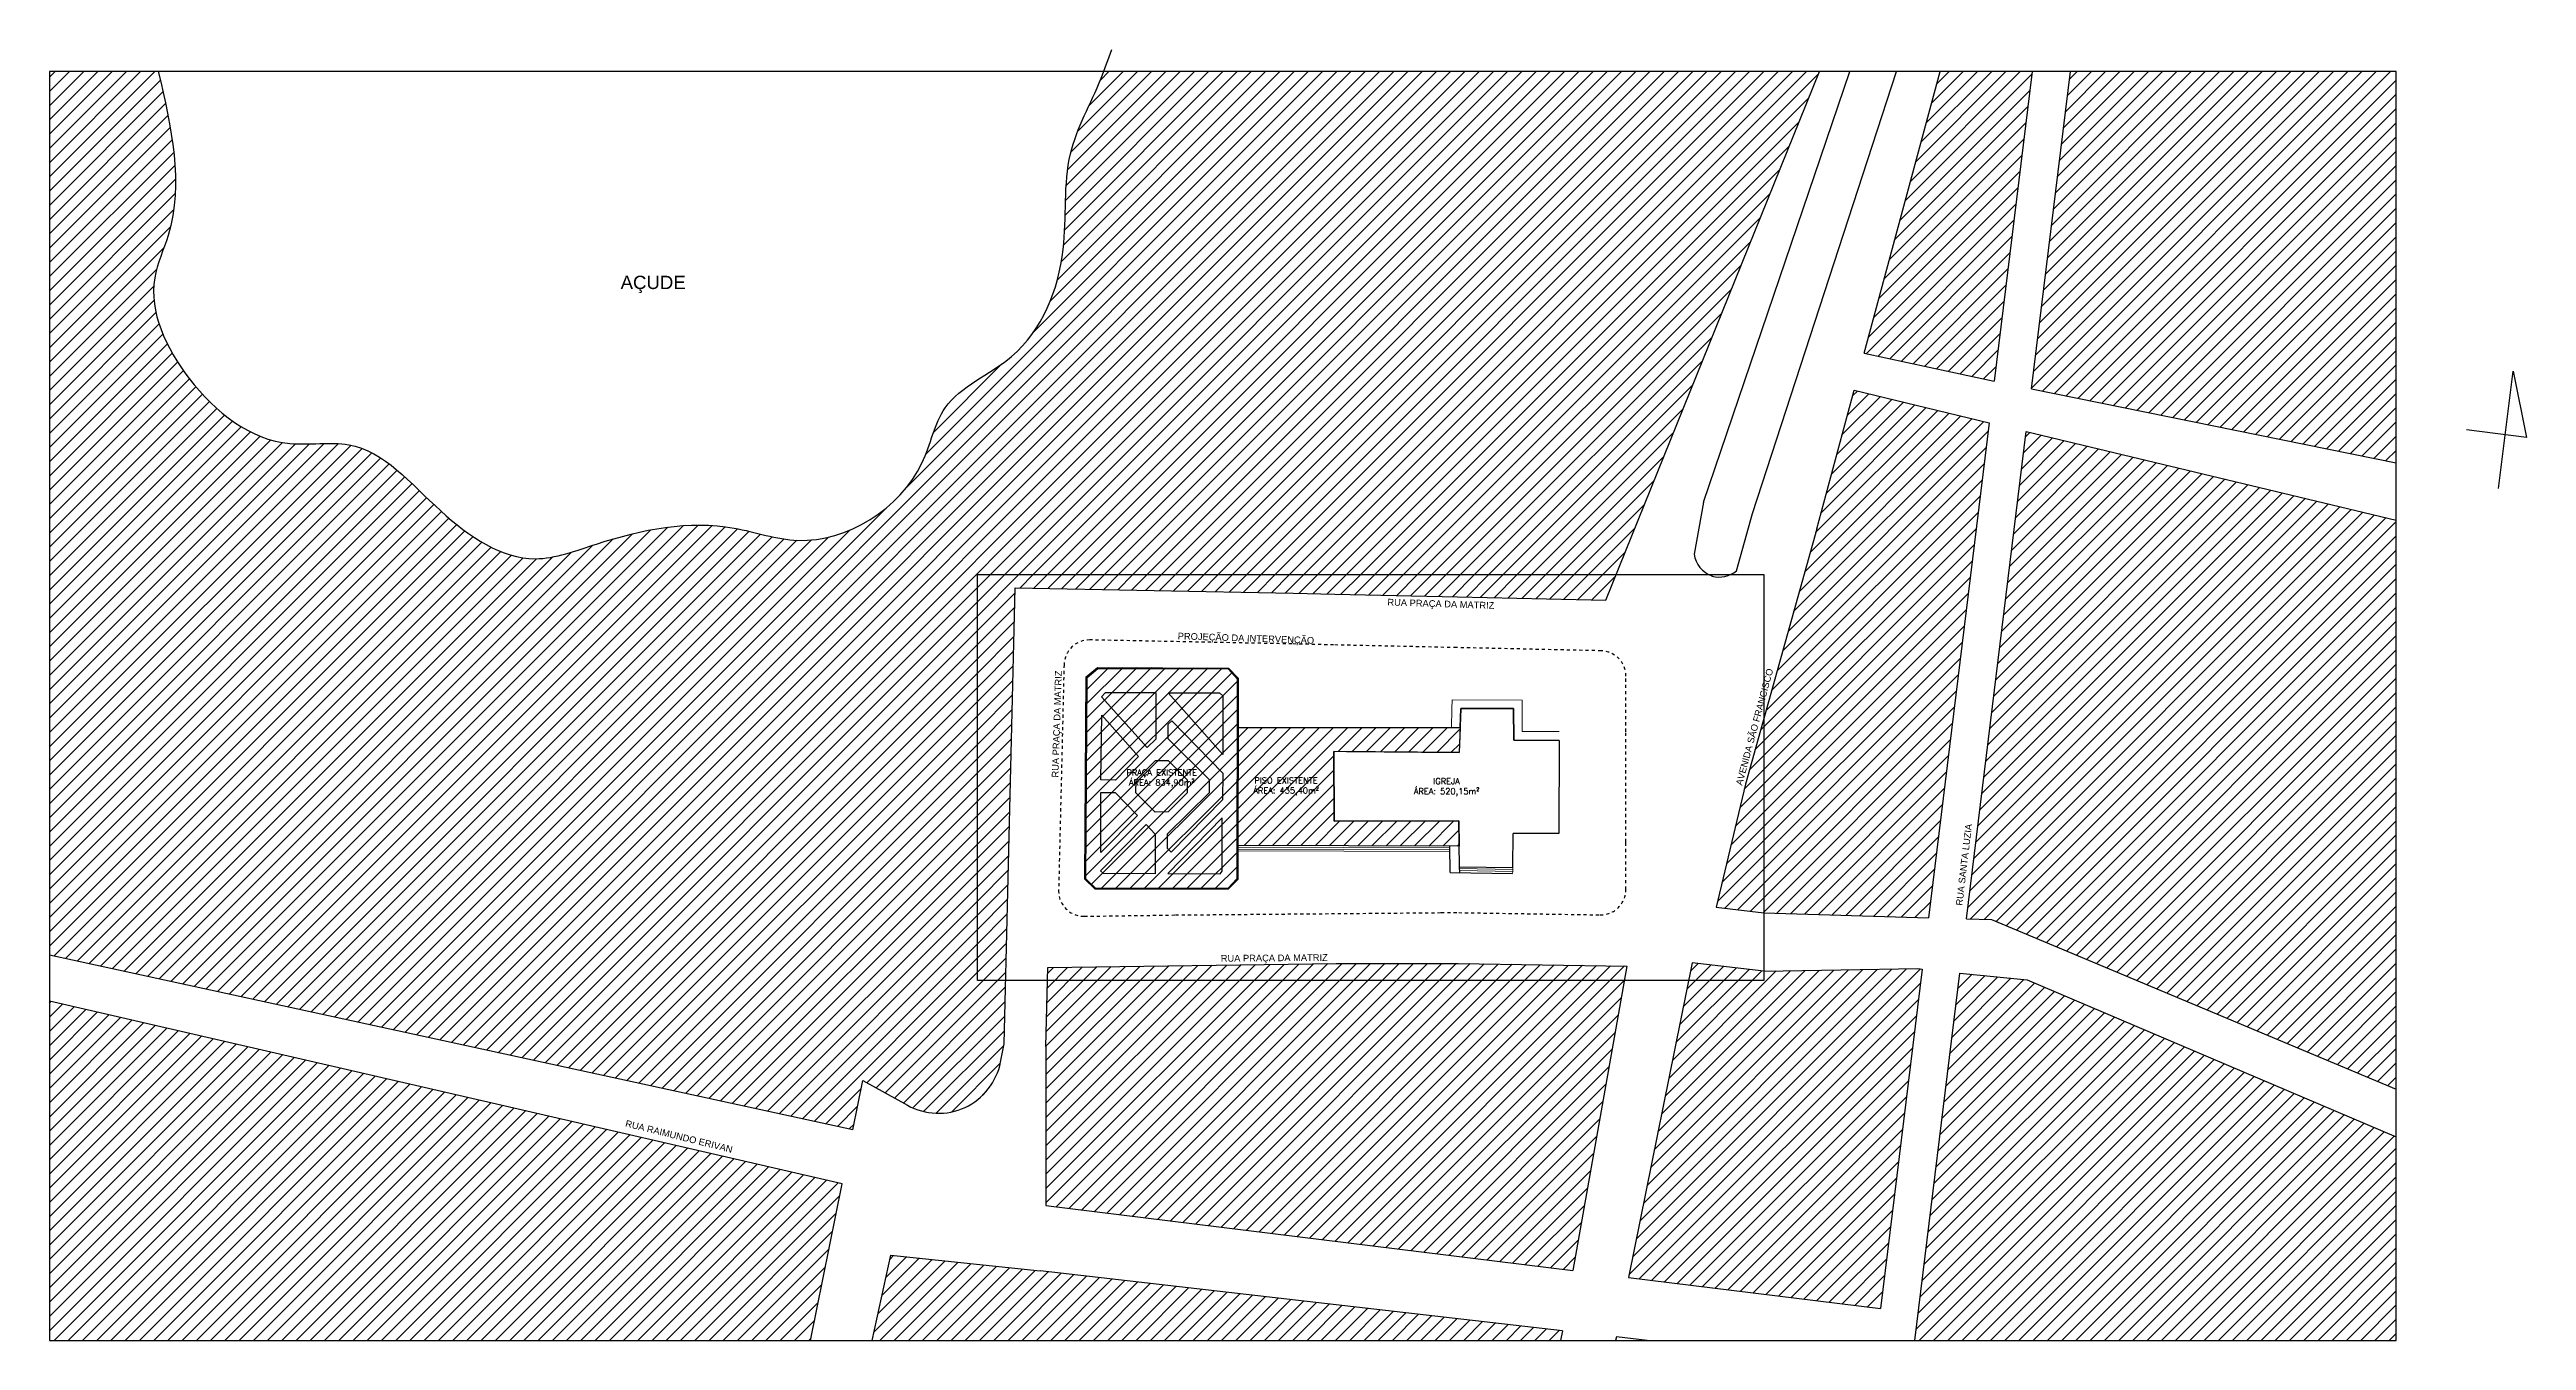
# Model space of a CAD drawing. Extents: x 387222 to 388513, y 9633222 to 9634061.
# Drawn here: x 387784.7 to 388175.2, y 9633857.1 to 9634060.6 of the extents above; entities that cross this region are included whole.
import ezdxf

# ---------------------------------------------------------------- set-up
doc = ezdxf.new("R2010")
doc.units = 0
doc.header["$LTSCALE"] = 0.049213
doc.linetypes.add('ACAD_PROJEÇÃO', pattern=[0.2, 0.1, -0.1])
doc.layers.get('Defpoints').update_dxf_attribs({"color": 8})
doc.layers.add('COTA', color=7, linetype='Continuous', lineweight=9)
for name, color, linetype in [('HACHURA', 253, 'Continuous'), ('MEIO-FIO', 3, 'Continuous'), ('PROJEÇÃO', 8, 'ACAD_PROJEÇÃO'), ('Texto', 2, 'Continuous')]:
    doc.layers.add(name, color=color, linetype=linetype)
doc.styles.add('COTA_500', font='romans.shx', dxfattribs={"height": 0.95})
doc.styles.add('RUA_500', font='arial.ttf', dxfattribs={"height": 1.05})
pattern_1 = [(45, (0, 400), (-1.12253201513, 1.12253201513), [])]

msp = doc.modelspace()

# ---------------------------------------------------------------- texts
at = {"color": 0, "style": 'RUA_500'}
msp.add_text('AÇUDE', height=2.1, dxfattribs=at).set_placement((387874.748, 9634022.836))
for s, rotation, p in [('RUA PRAÇA DA MATRIZ', 358.14408, (387995.636, 9633972.974)), ('PROJEÇÃO DA INTERVENÇÃO', 358.14408, (387962.579, 9633967.632)), ('AVENIDA SÃO FRANCISCO', 74.96362, (388051.577, 9633944.519)), ('RUA PRAÇA DA MATRIZ', 88.14408, (387943.771, 9633945.824)), ('RUA SANTA LUZIA', 83.20622, (388086.305, 9633925.604)), ('RUA PRAÇA DA MATRIZ', 0.46294, (387969.378, 9633916.82)), ('RUA RAIMUNDO ERIVAN', 346.07261, (387875.406, 9633890.86))]:
    msp.add_text(s, height=1.05, rotation=rotation, dxfattribs=at).set_placement(p)
at = {"layer": 'Texto', "char_height": 0.95, "attachment_point": 5, "style": 'COTA_500'}
for s, insert in [('PRAÇA EXISTENTE\\PÁREA: 834,90m² ', (387960.073, 9633945.695)), ('PISO EXISTENTE\\PÁREA: 435,40m² ', (387979.674, 9633944.446)), ('IGREJA\\PÁREA: 520,15m² ', (388004.977, 9633944.323))]:
    msp.add_mtext_dynamic_manual_height_columns(s, width=16.03042, gutter_width=2.5, heights=[0], dxfattribs=dict(at, insert=insert))

# ---------------------------------------------------------------- hatches: boundary and pattern name
h = msp.add_hatch()
h.set_pattern_fill('ANSI31', color=256, scale=0.5)
h.set_pattern_definition(pattern_1)
h.paths.add_polyline_path([(387948.151, 9633961.7), (387949.932, 9633963.203), (387970.604, 9633963.101), (387972.135, 9633961.48), (387972.06, 9633929.793), (387970.562, 9633928.225), (387949.596, 9633928.225), (387947.947, 9633929.809)])
h = msp.add_hatch()
h.set_pattern_fill('ANSI31', color=256, scale=0.5)
h.set_pattern_definition(pattern_1)
h.paths.add_polyline_path([(388006.974, 9633935.031), (387972.073, 9633935.138), (387972.117, 9633953.738), (388007.102, 9633953.715), (388006.945, 9633949.808), (387987.227, 9633949.967), (387987.281, 9633938.943), (388006.891, 9633939.04)])
at = {"layer": 'HACHURA'}
h = msp.add_hatch(dxfattribs=at)
h.set_pattern_fill('ANSI31', color=256, scale=0.5)
edge = h.paths.add_edge_path()
edge.add_line((388063.765, 9634057.118), (387950.933, 9634057.118))
edge.add_spline(control_points=[(387950.933, 9634057.118), (387950.798, 9634056.766), (387949.088, 9634052.418), (387944.046, 9634043.719), (387945.84, 9634027.867), (387939.47, 9634011.829), (387925.025, 9634006.266), (387922.277, 9633990.338), (387906.674, 9633980.63), (387888.987, 9633987.133), (387874.796, 9633984.316), (387859.026, 9633978.248), (387845.432, 9633987.492), (387835.323, 9633999.971), (387818.982, 9633996.986), (387806.051, 9634007.124), (387799.259, 9634021.592), (387806.472, 9634037.173), (387803.888, 9634048.338), (387801.855, 9634057.118)], knot_values=[0, 0, 0, 0, 1.1270008, 13.9763292, 29.0973013, 47.8226249, 61.0555054, 70.4986451, 93.527256, 103.7743634, 125.594034, 135.5442652, 152.2436759, 170.1210898, 179.4121747, 198.3003453, 215.0504859, 222.0773998, 247.9423395, 247.9423395, 247.9423395, 247.9423395], degree=3, periodic=0)
edge.add_line((387801.855, 9634057.118), (387784.707, 9634057.118))
edge.add_line((387784.707, 9634057.118), (387784.707, 9633917.854))
edge.add_line((387784.707, 9633917.854), (387911.379, 9633890.323))
edge.add_line((387911.379, 9633890.323), (387912.941, 9633898.1))
edge.add_line((387912.941, 9633898.1), (387919.983, 9633894.184))
edge.add_arc((387924.843, 9633902.923), 10, 240.91959, 348.91665)
edge.add_line((387934.657, 9633901.001), (387935.219, 9633903.868))
edge.add_line((387935.219, 9633903.868), (387935.459, 9633913.829))
edge.add_line((387935.459, 9633913.829), (387931.008, 9633913.829))
edge.add_line((387931.008, 9633913.829), (387931.008, 9633977.829))
edge.add_line((387931.008, 9633977.829), (388031.705, 9633977.829))
edge.add_line((388031.705, 9633977.829), (388063.765, 9634057.118))
h = msp.add_hatch(dxfattribs=at)
h.set_pattern_fill('ANSI31', color=256, scale=0.5)
h.paths.add_polyline_path([(388154.707, 9633986.389), (388096.384, 9634000.37), (388086.969, 9633923.573), (388090.878, 9633923.456), (388154.707, 9633896.727)])
h.paths.add_polyline_path([(388154.707, 9634057.118), (388103.341, 9634057.118), (388097.21, 9634007.106), (388154.707, 9633995.469)])
h.paths.add_polyline_path([(388097.306, 9634057.118), (388082.79, 9634057.118), (388070.807, 9634012.731), (388091.321, 9634008.298)])
h = msp.add_hatch(dxfattribs=at)
h.set_pattern_fill('ANSI31', color=256, scale=0.5)
h.paths.add_polyline_path([(388090.521, 9634001.775), (388069.228, 9634006.88), (388063.337, 9633985.058), (388055.008, 9633955.214), (388055.008, 9633924.524), (388080.956, 9633923.752)])
h.paths.add_polyline_path([(388055.008, 9633955.214), (388052.096, 9633944.778), (388047.475, 9633925.39), (388055.008, 9633924.524)])
h = msp.add_hatch(dxfattribs=at)
h.set_pattern_fill('ANSI31', color=256, scale=0.5)
h.paths.add_polyline_path([(387936.952, 9633975.764), (387980.793, 9633974.901), (387987.355, 9633974.744), (388006.711, 9633974.318), (388030.08, 9633973.81), (388031.705, 9633977.829), (387931.008, 9633977.829), (387931.008, 9633913.829), (387935.459, 9633913.829)])
h = msp.add_hatch(dxfattribs=at)
h.set_pattern_fill('ANSI31', color=256, scale=0.5)
h.paths.add_polyline_path([(388032.981, 9633913.829), (387942.062, 9633913.829), (387941.812, 9633903.471), (387941.812, 9633878.411), (388024.908, 9633868.134)])
h.paths.add_polyline_path([(388033.388, 9633916.134), (388006.824, 9633916.548), (387987.546, 9633916.533), (387942.112, 9633915.895), (387942.062, 9633913.829), (388032.981, 9633913.829)])
h = msp.add_hatch(dxfattribs=at)
h.set_pattern_fill('ANSI31', color=256, scale=0.5)
h.paths.add_polyline_path([(388079.963, 9633915.65), (388079.289, 9633915.72), (388055.008, 9633915.325), (388055.008, 9633913.829), (388043.128, 9633913.829), (388033.647, 9633867.053), (388073.402, 9633862.136)])
h.paths.add_polyline_path([(388055.008, 9633915.325), (388043.694, 9633916.626), (388043.128, 9633913.829), (388055.008, 9633913.829)])
h = msp.add_hatch(dxfattribs=at)
h.set_pattern_fill('ANSI31', color=256, scale=0.5)
h.paths.add_polyline_path([(387940.913, 9633868.066), (387917.368, 9633870.538), (387914.388, 9633857.118), (388022.962, 9633857.118), (388023.232, 9633858.649)])
h.paths.add_polyline_path([(388154.707, 9633889.194), (388096.511, 9633913.935), (388085.922, 9633915.032), (388078.822, 9633857.118), (388154.707, 9633857.118)])
h = msp.add_hatch(dxfattribs=at)
h.set_pattern_fill('ANSI31', color=256, scale=0.5)
h.paths.add_polyline_path([(387909.67, 9633881.818), (387784.707, 9633910.569), (387784.707, 9633857.118), (387904.707, 9633857.118)])

# ---------------------------------------------------------------- linework, layer by layer
at = {"color": 1}
for p, q in [((387950.58, 9633958.575), (387951.132, 9633959.179)), ((387961.107, 9633959.18), (387969.195, 9633959.205)), ((387969.705, 9633949.448), (387961.107, 9633959.18)), ((387969.195, 9633959.205), (387969.709, 9633958.743)), ((387957.759, 9633950.561), (387950.58, 9633958.575)), ((387969.709, 9633958.743), (387969.705, 9633949.448)), ((388007.102, 9633953.715), (388007.224, 9633956.745)), ((388007.224, 9633956.745), (388015.531, 9633956.707)), ((388015.531, 9633956.707), (388015.591, 9633951.739)), ((387959.166, 9633951.933), (387957.759, 9633950.561)), ((388015.591, 9633951.739), (388022.74, 9633951.706)), ((388022.74, 9633951.706), (388022.686, 9633937.035)), ((387956.011, 9633945.469), (387959.067, 9633948.513)), ((387959.067, 9633948.513), (387961.073, 9633948.506)), ((387961.073, 9633948.506), (387964.08, 9633945.466)), ((387987.256, 9633938.943), (387987.227, 9633949.967)), ((387989.184, 9633949.95), (388006.945, 9633949.808)), ((387950.472, 9633934.014), (387950.487, 9633943.464)), ((387950.487, 9633943.464), (387952.733, 9633943.477)), ((387952.733, 9633943.477), (387956.241, 9633939.853)), ((387955.979, 9633943.432), (387956.011, 9633945.469)), ((387959.008, 9633940.405), (387955.979, 9633943.432)), ((387964.103, 9633943.429), (387961.077, 9633940.424)), ((387964.08, 9633945.466), (387964.103, 9633943.429)), ((387956.241, 9633939.853), (387950.472, 9633934.014)), ((387961.077, 9633940.424), (387959.008, 9633940.405)), ((387969.618, 9633939.476), (387961.006, 9633930.707)), ((387969.604, 9633931.059), (387969.618, 9633939.476)), ((387950.428, 9633931.125), (387957.601, 9633938.424)), ((387957.601, 9633938.424), (387959.051, 9633936.927)), ((387959.051, 9633936.927), (387959.052, 9633930.683)), ((388006.891, 9633939.04), (387987.256, 9633938.943)), ((388007.042, 9633931.792), (388006.891, 9633939.04)), ((388007.042, 9633931.792), (388006.891, 9633939.04)), ((388015.411, 9633931.667), (388015.485, 9633937.024)), ((388022.686, 9633937.035), (388015.485, 9633937.024)), ((387950.898, 9633930.706), (387950.428, 9633931.125)), ((387959.052, 9633930.683), (387950.898, 9633930.706)), ((387961.006, 9633930.707), (387969.262, 9633930.663)), ((387969.262, 9633930.663), (387969.604, 9633931.059))]:
    msp.add_line(p, q, dxfattribs=at)
at = {"color": 0}
for p, q in [((387987.227, 9633949.895), (387987.227, 9633949.895)), ((388005.468, 9633935.036), (388005.468, 9633935.036)), ((388005.549, 9633930.89), (388005.468, 9633935.036)), ((388007.05, 9633930.867), (388007.042, 9633931.792)), ((388005.549, 9633930.89), (388015.398, 9633930.741))]:
    msp.add_line(p, q, dxfattribs=at)
msp.add_lwpolyline([(388170.824, 9633991.415), (388173.173, 9634009.905), (388175.247, 9633999.448), (388165.794, 9634000.649)])
at = {"color": 1, "flags": 128}
for points in [[(387950.615, 9633955.681), (387956.397, 9633949.157), (387952.785, 9633945.435), (387950.449, 9633945.46), (387950.615, 9633955.681)], [(387961.085, 9633954.237), (387961.663, 9633954.79), (387969.685, 9633946.546), (387969.655, 9633942.322), (387961.574, 9633934.1), (387960.999, 9633934.651), (387960.984, 9633936.951), (387967.592, 9633943.483), (387967.59, 9633945.461), (387961.098, 9633951.923), (387961.085, 9633954.237)]]:
    msp.add_lwpolyline(points, dxfattribs=at)
at = {"color": 1}
msp.add_lwpolyline([(388006.974, 9633935.031), (387972.073, 9633935.138), (387972.117, 9633953.738), (388007.102, 9633953.715), (388006.945, 9633949.808), (387987.227, 9633949.967), (387987.281, 9633938.943), (388006.891, 9633939.04), (388006.974, 9633935.031)], dxfattribs=at)
for points in [[(387959.172, 9633959.201, 0), (387951.132, 9633959.179, 0)], [(387959.166, 9633951.933, 0), (387959.172, 9633959.201, 0)], [(388022.74, 9633951.706, 0), (388015.591, 9633951.739, 0), (388015.531, 9633956.707, 0), (388007.224, 9633956.745, 0), (388006.945, 9633949.808, 0), (387987.227, 9633949.967, 0)], [(388022.74, 9633951.706, 0), (388022.686, 9633937.035, 0)], [(388022.686, 9633937.035, 0), (388015.485, 9633937.024, 0)], [(388007.032, 9633931.793, 0), (388015.411, 9633931.667, 0)]]:
    msp.add_polyline3d(points, dxfattribs=at)
at = {"layer": 'COTA'}
for p, q in [((387972.071, 9633934.273), (388005.485, 9633934.171)), ((387972.072, 9633934.849), (388005.474, 9633934.748)), ((387972.072, 9633934.561), (388005.48, 9633934.46)), ((387972.073, 9633935.138), (388006.974, 9633935.031)), ((388007.038, 9633931.492), (388015.407, 9633931.367)), ((388015.412, 9633931.68), (388015.407, 9633931.367)), ((388007.044, 9633931.179), (388015.402, 9633931.054)), ((388015.402, 9633931.054), (388015.398, 9633930.741)), ((388015.407, 9633931.367), (388015.402, 9633931.054))]:
    msp.add_line(p, q, dxfattribs=at)
for points in [[(388022.715, 9633953.081, 0.563), (388016.88, 9633953.112, 0.597), (388016.914, 9633958.033, 0.735), (388005.851, 9633958.094, 0.759), (388005.819, 9633956.686, 0.781), (388005.771, 9633953.714, 0.595)], [(387972.117, 9633953.738, 0.554), (387989.215, 9633953.702, 0.627)], [(387989.215, 9633953.702, 0.627), (388007.102, 9633953.715, 0.611)]]:
    msp.add_polyline3d(points, dxfattribs=at)
at = {"layer": 'Defpoints'}
msp.add_lwpolyline([(388055.008, 9633913.829), (387931.008, 9633913.829), (387931.008, 9633977.829), (388055.008, 9633977.829)], close=True, dxfattribs=at)
at = {"layer": 'MEIO-FIO'}
for points in [[(388030.08, 9633973.81), (388063.765, 9634057.118)], [(388045.496, 9633989.262), (388068.585, 9634057.118)], [(388053.209, 9633987.445), (388075.901, 9634057.118)], [(388070.807, 9634012.731), (388082.79, 9634057.118)], [(388097.306, 9634057.118), (388091.321, 9634008.298)], [(388097.21, 9634007.106), (388103.341, 9634057.118)], [(388070.807, 9634012.731), (388091.321, 9634008.298)], [(388063.337, 9633985.058), (388069.228, 9634006.88)], [(388069.228, 9634006.88), (388090.521, 9634001.775)], [(388097.21, 9634007.106), (388154.707, 9633995.469)], [(388090.521, 9634001.775), (388080.956, 9633923.752)], [(388086.969, 9633923.573), (388096.384, 9634000.37)], [(388096.384, 9634000.37), (388154.707, 9633986.389)], [(388063.337, 9633985.058), (388052.096, 9633944.778), (388047.475, 9633925.39), (388055.008, 9633924.524)], [(387935.219, 9633903.868), (387936.952, 9633975.764), (387980.793, 9633974.901), (387987.355, 9633974.744), (388006.711, 9633974.318), (388030.08, 9633973.81)], [(387948.151, 9633961.7), (387949.932, 9633963.203), (387970.604, 9633963.101), (387972.135, 9633961.48), (387972.06, 9633929.793), (387970.562, 9633928.225), (387949.596, 9633928.225), (387947.947, 9633929.809), (387948.151, 9633961.7)], [(388055.008, 9633924.524), (388080.956, 9633923.752)], [(388086.969, 9633923.573), (388090.878, 9633923.456), (388154.707, 9633896.727)], [(387911.379, 9633890.323), (387784.707, 9633917.854)], [(387941.812, 9633903.471), (387942.112, 9633915.895), (387987.546, 9633916.533), (388006.824, 9633916.548), (388033.388, 9633916.134)], [(388033.388, 9633916.134), (388024.908, 9633868.134)], [(388043.694, 9633916.626), (388033.647, 9633867.053)], [(388055.008, 9633915.325), (388043.694, 9633916.626)], [(388055.008, 9633915.325), (388079.289, 9633915.72), (388079.963, 9633915.65)], [(388079.963, 9633915.65), (388073.402, 9633862.136)], [(388078.822, 9633857.118), (388085.922, 9633915.032)], [(388085.922, 9633915.032), (388096.511, 9633913.935), (388154.707, 9633889.194)], [(387909.67, 9633881.818), (387784.707, 9633910.569)], [(387941.812, 9633903.471), (387941.812, 9633878.411), (388024.908, 9633868.134)], [(387911.379, 9633890.323), (387912.941, 9633898.1)], [(387904.707, 9633857.118), (387909.67, 9633881.818)], [(387914.388, 9633857.118), (387917.368, 9633870.538), (387940.913, 9633868.066)], [(388023.232, 9633858.649), (387940.913, 9633868.066)], [(388033.647, 9633867.053), (388073.402, 9633862.136)], [(388023.232, 9633858.649), (388022.962, 9633857.118)], [(388031.746, 9633857.675), (388031.633, 9633857.118)], [(388036.611, 9633857.118), (388031.746, 9633857.675)]]:
    msp.add_lwpolyline(points, dxfattribs=at)
for points in [[(388045.496, 9633989.262), (388043.999, 9633981.053, 0.2799588), (388046.834, 9633977.618)], [(388046.816, 9633977.603, 0.2511789), (388050.696, 9633978.441), (388053.209, 9633987.445)], [(387912.941, 9633898.1), (387919.983, 9633894.184, 0.5095093), (387934.657, 9633901.001), (387935.219, 9633903.868)]]:
    msp.add_lwpolyline(points, format="xyb", dxfattribs=at)
msp.add_lwpolyline([(387948.3, 9633961.63), (387949.986, 9633963.052), (387970.539, 9633962.951), (387971.985, 9633961.42), (387971.91, 9633929.853), (387970.498, 9633928.375), (387949.656, 9633928.375), (387948.098, 9633929.873)], close=True, dxfattribs=at)
at = {"layer": 'PROJEÇÃO', "ltscale": 100}
msp.add_lwpolyline([(387962.236, 9633924.178), (388004.126, 9633924.546), (388006.887, 9633924.548), (388029.199, 9633924.2, 0.4187938), (388033.261, 9633928.199), (388033.261, 9633935.67), (388033.261, 9633953.07), (388033.261, 9633961.825, 0.4078634), (388029.348, 9633965.824), (388006.539, 9633966.32), (387987.175, 9633966.746), (387980.623, 9633966.902), (387948.743, 9633967.53, 0.4129227), (387944.665, 9633963.628), (387943.808, 9633928.072, 0.4254351), (387947.863, 9633923.976)], format="xyb", close=True, dxfattribs=at)
at = {"layer": 'Texto'}
msp.add_lwpolyline([(387784.707, 9633857.118), (388154.707, 9633857.118), (388154.707, 9634057.118), (387784.707, 9634057.118)], close=True, dxfattribs=at)
msp.add_spline([(387801.855, 9634057.118), (387803.399, 9634031.299), (387801.305, 9634024.592), (387806.723, 9634008.742), (387822.592, 9633998.498), (387831.881, 9633998.305), (387846.395, 9633987.867), (387861.296, 9633980.329), (387870.973, 9633982.649), (387892.647, 9633985.161), (387902.71, 9633983.228), (387922.256, 9633995.405), (387925.933, 9634004.103), (387936.383, 9634012.221), (387944.528, 9634029.082), (387945.689, 9634044.159), (387950.518, 9634056.066), (387952.176, 9634060.585)], degree=3, dxfattribs=at)

msp.set_redraw_order([(e.dxf.handle, doc.entitydb.next_handle()) for e in msp.query("TEXT MTEXT ATTDEF DIMENSION ARC_DIMENSION")])  # texts and dimensions are drawn at this point

doc.saveas('drawing.dxf')
